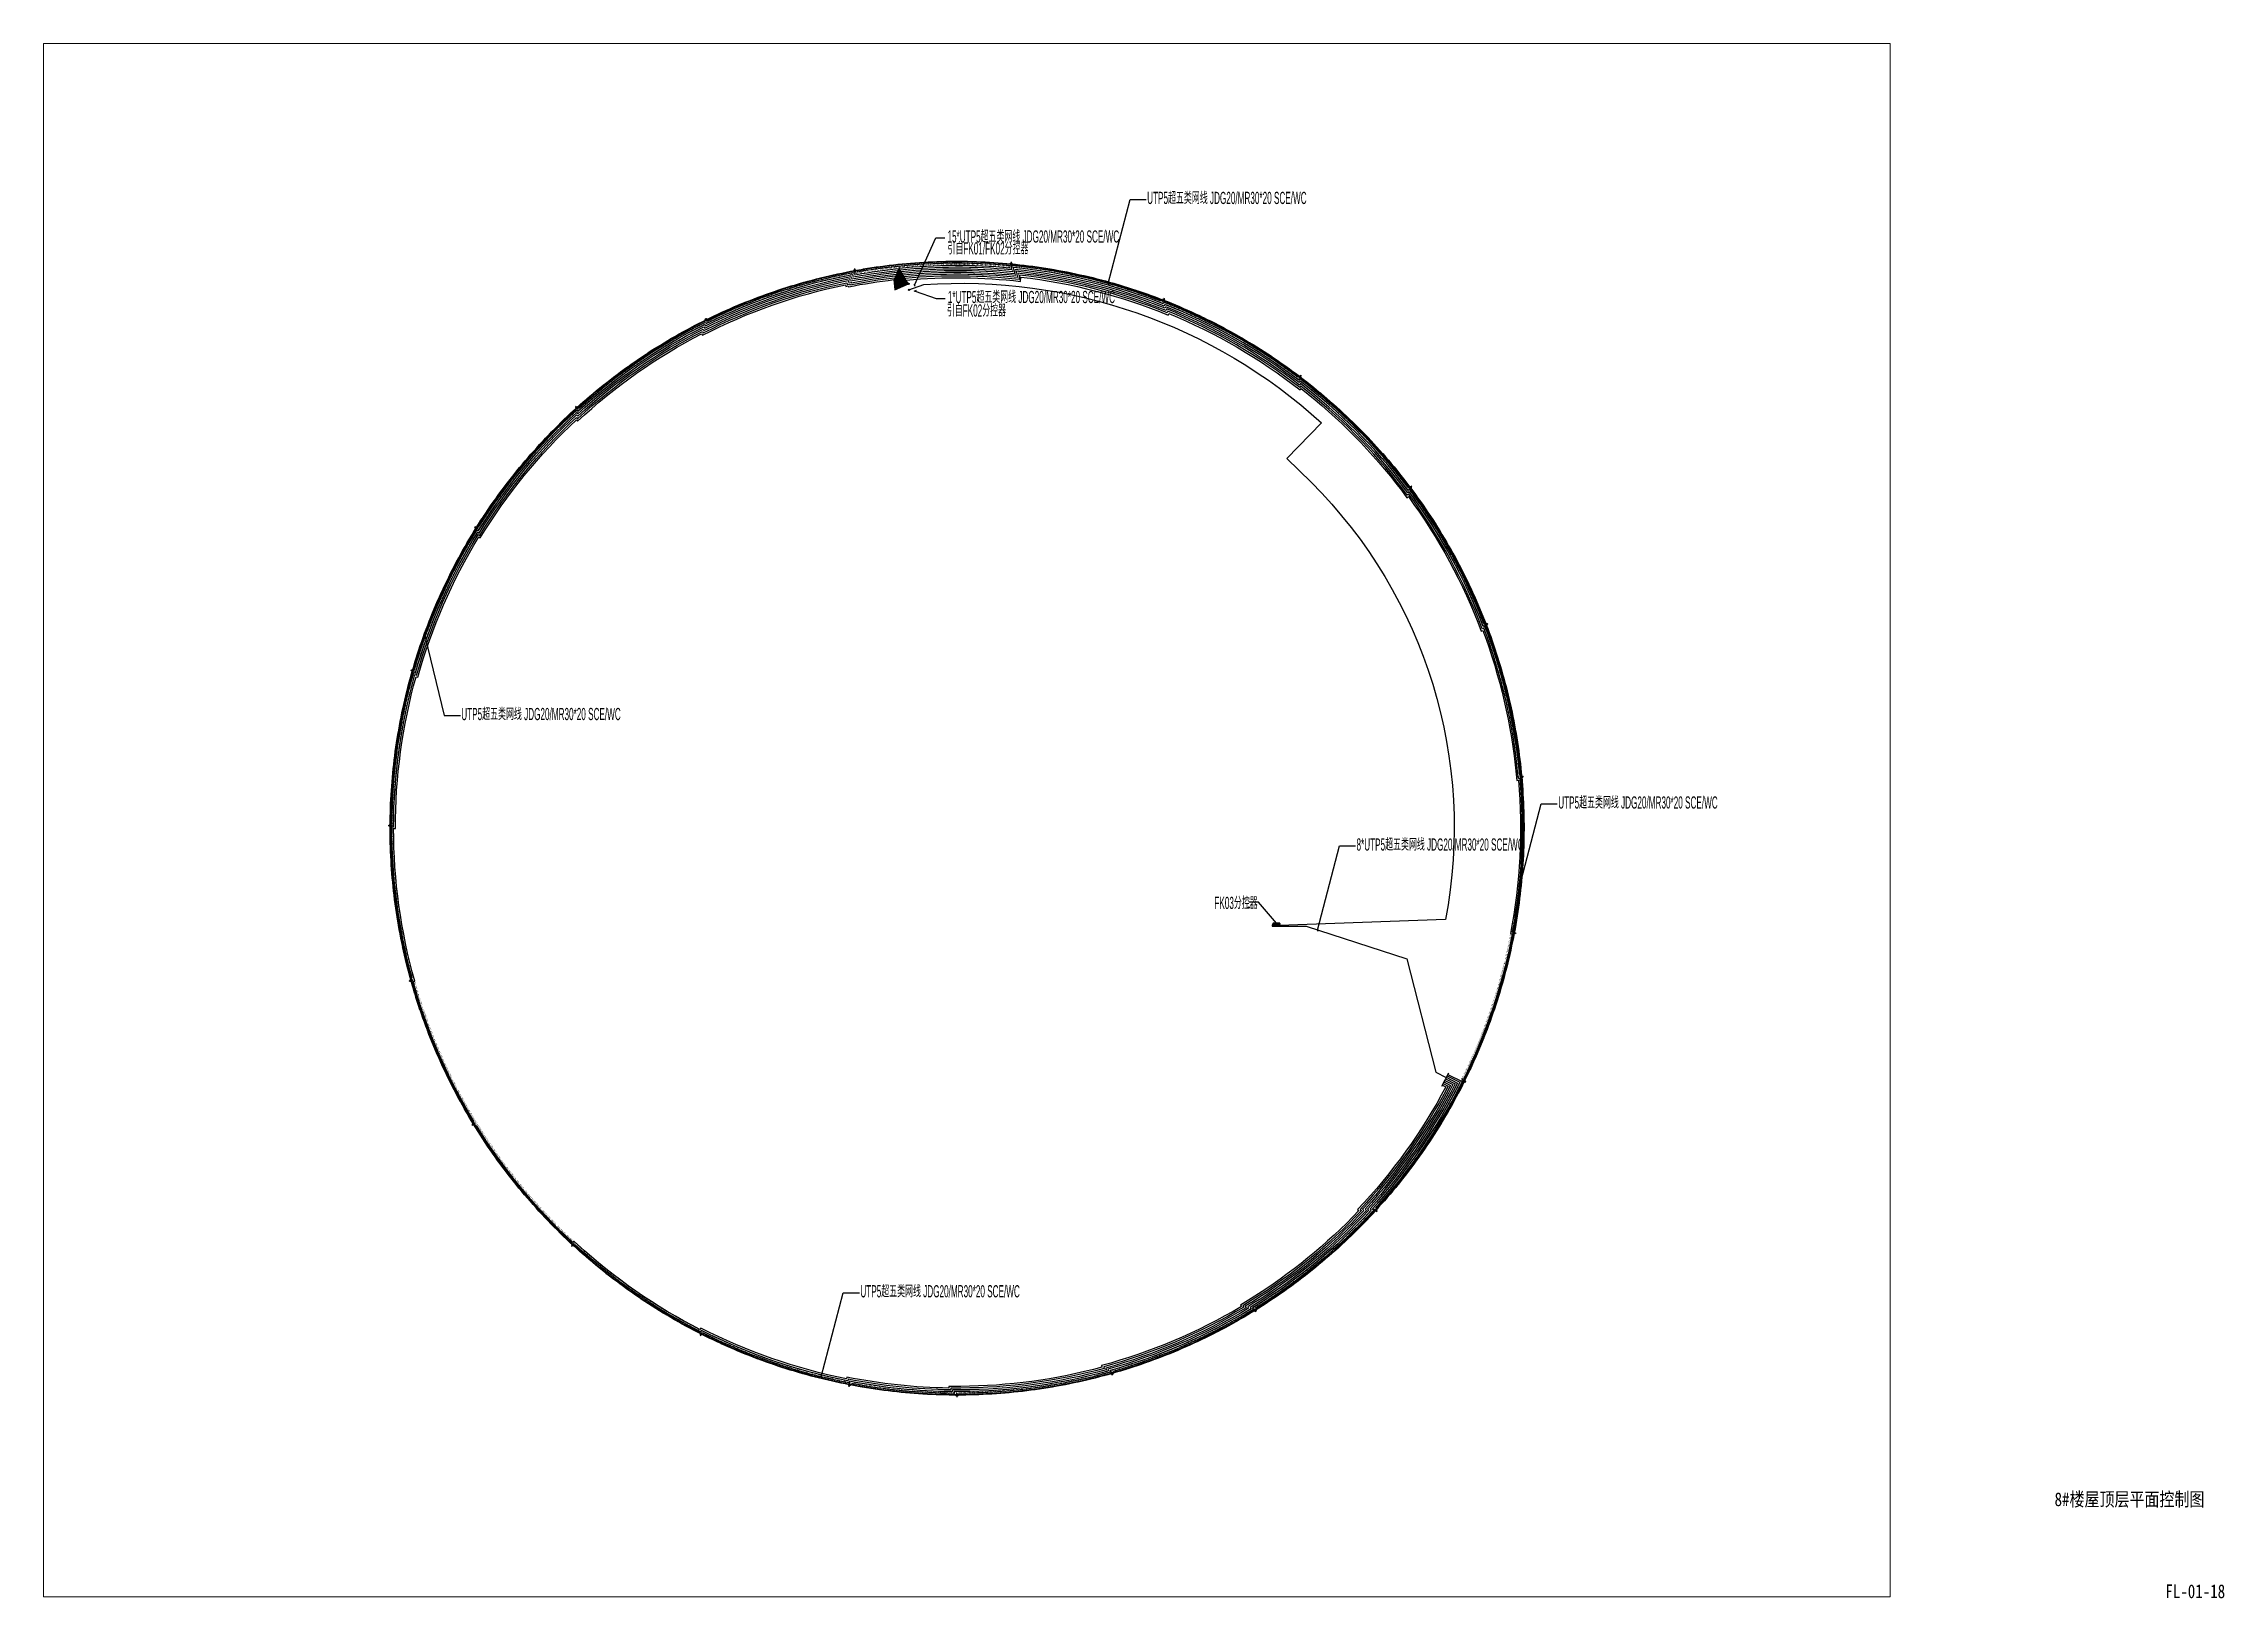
# Paper-space layout 'FL-01-18 8#楼屋顶层平面控制图' of a CAD drawing. Header units: inches. Extents: x 1367 to 1923, y -399 to -3.
# The model-space entities are those that its viewports show. They can reach past a viewport. Long polylines and large blocks are cut down to what shows.
import ezdxf
from ezdxf import colors
from ezdxf.entities.mleader import LeaderData, LeaderLine
from ezdxf.enums import TextEntityAlignment as Align
from ezdxf.math import Vec2, Vec3

# ---------------------------------------------------------------- set-up
doc = ezdxf.new("R2010")
doc.units = ezdxf.units.IN
doc.header["$MEASUREMENT"] = 0
doc.linetypes.add('ACAD_ISO02W100', pattern=[15, 12, -3])
doc.linetypes.add('DASH', pattern=[0.35, 0.25, -0.1])
doc.layers.get('0').update_dxf_attribs({"color": 253})
doc.layers.get('Defpoints').update_dxf_attribs({"color": 253})
for name, color, linetype in [('0-L-控制', 6, 'Continuous'), ('0-L-灯具', 1, 'Continuous'), ('0-L-电箱', 90, 'Continuous'), ('0-LIGHT-TXT', 90, 'Continuous'), ('0-LL02', 1, 'Continuous'), ('2017_11-sheet-L2$0$C-SHET-TTLB', 11, 'Continuous'), ('LD-标注', 7, 'Continuous'), ('LT-220V', 5, 'Continuous'), ('W-说明', 3, 'ACAD_ISO02W100'), ('图框', 24, 'Continuous')]:
    doc.layers.add(name, color=color, linetype=linetype)
doc.styles.add('GBZITI', font='gbenor.shx', dxfattribs={"height": 350, "bigfont": 'gbcbig.shx'})
doc.styles.add('SMDEI', font='smsim.shx', dxfattribs={"width": 0.75, "bigfont": 'smfs.shx'})
doc.styles.get("Standard").update_dxf_attribs({"font": 'arial.ttf'})
doc.styles.add('ZJY-宋体', font='')
doc.styles.get('ZJY-宋体').set_extended_font_data('SimSun')

# ---------------------------------------------------------------- blocks, each defined once
blk = doc.blocks.new('LL01a')
at = {"layer": '0-LL02'}
for points in [[(-250, 80), (250, 80), (250, 0), (-250, 0)], [(-240, 70), (240, 70), (240, 10), (-240, 10)]]:
    blk.add_lwpolyline(points, close=True, dxfattribs=at)
for points in [[(-225, 16), (-225, 63), (-235, 45)], [(-225, 16), (-225, 63), (-215, 45)], [(-150, 16), (-150, 63), (-160, 45)], [(-150, 16), (-150, 63), (-140, 45)], [(-75, 16), (-75, 63), (-85, 45)], [(-75, 16), (-75, 63), (-65, 45)], [(0, 16), (0, 63), (-10, 45)], [(0, 16), (0, 63), (10, 45)], [(75, 16), (75, 63), (65, 45)], [(75, 16), (75, 63), (85, 45)], [(150, 16), (150, 63), (140, 45)], [(150, 16), (150, 63), (160, 45)], [(225, 16), (225, 63), (215, 45)], [(225, 16), (225, 63), (235, 45)]]:
    blk.add_lwpolyline(points, dxfattribs=at)
at = {"layer": '0-LL02', "style": 'GBZITI', "width": 0.5}
blk.add_text('LL01a', height=350, rotation=360, dxfattribs=at).set_placement((0, 271, 0), align=Align.MIDDLE_CENTER)
blk = doc.blocks.new('分割')
at = {"layer": 'LT-220V'}
blk.add_lwpolyline([(-168, 141), (166, -144)], dxfattribs=at)
blk.add_circle((0, 0), 121, dxfattribs=at)
blk = doc.blocks.new('引入')
at = {"layer": '0-L-电箱', "lineweight": -2}
h = blk.add_hatch(color=256, dxfattribs=at)
h.dxf.hatch_style = 1
h.paths.add_polyline_path([(-75, 0, 1), (75, 0, 1)])
blk.add_lwpolyline([(709, -533, 0, 0, 0), (432, -324, 200, 0, 0), (0, 0, 0, 0, 0)], format="xyseb", dxfattribs=at)
blk.add_circle((0, 0), 75, dxfattribs=at)
blk = doc.blocks.new('_Oblique')
at = {"color": 0, "linetype": 'ByBlock', "lineweight": -2}
blk.add_line((-0.5, -0.5), (0.5, 0.5), dxfattribs=at)
blk = doc.blocks.new('引出')
at = {"layer": '0-L-电箱', "lineweight": -2}
h = blk.add_hatch(color=256, dxfattribs=at)
h.dxf.hatch_style = 1
h.paths.add_polyline_path([(75, 0, 1), (-75, 0, 1)])
blk.add_lwpolyline([(0, 0, 0, 0, 0), (-110, -329, 200, 0, 0), (-281, -841, 0, 0, 0)], format="xyseb", dxfattribs=at)
blk.add_circle((0, 0), 75, dxfattribs=at)
blk = doc.blocks.new('控制器')
at = {"color": 7}
for p, q in [((92311, 52509), (91624, 51231)), ((91624, 51231), (96073, 51231)), ((91624, 51231), (91624, 50443)), ((91624, 50443), (96073, 50443)), ((96761, 52509), (92311, 52509)), ((96073, 51231), (96761, 52509)), ((96073, 50443), (96761, 51666)), ((96073, 50443), (96073, 51231)), ((96761, 51666), (96761, 52509))]:
    blk.add_line(p, q, dxfattribs=at)
at = {"color": 7, "linetype": 'DASH', "ltscale": 5}
for p, q in [((92311, 51666), (91624, 50443)), ((92311, 51666), (92311, 52509)), ((96761, 51666), (92311, 51666)), ((96336, 52064), (96331, 52068)), ((96336, 52043), (96331, 52038)), ((96409, 52064), (96413, 52068)), ((96409, 52043), (96413, 52038)), ((96509, 52182), (96505, 52186)), ((96509, 52160), (96505, 52155)), ((96510, 51948), (96506, 51952)), ((96510, 51927), (96506, 51922)), ((96582, 52182), (96586, 52186)), ((96582, 52160), (96586, 52155)), ((96583, 51948), (96588, 51952)), ((96583, 51927), (96588, 51922))]:
    blk.add_line(p, q, dxfattribs=at)
at = {"color": 7, "linetype": 'ByBlock', "ltscale": 5}
for p, q in [((94998, 50933), (95621, 50933)), ((94998, 50649), (94998, 50933)), ((94998, 50649), (95621, 50649)), ((95621, 50649), (95621, 50933))]:
    blk.add_line(p, q, dxfattribs=at)
blk.add_lwpolyline([(91947, 51027), (92152, 51027), (92152, 50670), (91947, 50670)], close=True, dxfattribs=at)
at = {"color": 0, "linetype": 'ByBlock', "ltscale": 5}
blk.add_lwpolyline([(92481, 51050), (93415, 51050), (93415, 50632), (92481, 50632)], close=True, dxfattribs=at)
at = {"color": 7, "linetype": 'DASH', "ltscale": 5}
for points in [[(92674, 52130), (93087, 52130), (93087, 51954), (92674, 51954)], [(93087, 52130), (93499, 52130), (93499, 51954), (93087, 51954)], [(93499, 52130), (93912, 52130), (93912, 51954), (93499, 51954)], [(93912, 52130), (94325, 52130), (94325, 51954), (93912, 51954)], [(94325, 52130), (94737, 52130), (94737, 51954), (94325, 51954)], [(94737, 52130), (95150, 52130), (95150, 51954), (94737, 51954)], [(95150, 52130), (95563, 52130), (95563, 51954), (95150, 51954)], [(95563, 52130), (95976, 52130), (95976, 51954), (95563, 51954)]]:
    blk.add_lwpolyline(points, close=True, dxfattribs=at)
at = {"layer": 'W-说明', "color": 7, "linetype": 'ByBlock', "ltscale": 5}
for p, q in [((95043, 50881), (95043, 50739)), ((95272, 50881), (95043, 50881)), ((95043, 50739), (95095, 50739)), ((95095, 50739), (95095, 50712)), ((95095, 50712), (95105, 50712)), ((95105, 50712), (95105, 50698)), ((95105, 50698), (95209, 50698)), ((95209, 50698), (95209, 50712)), ((95209, 50712), (95220, 50712)), ((95220, 50739), (95272, 50739)), ((95220, 50712), (95220, 50739)), ((95272, 50739), (95272, 50881)), ((95350, 50881), (95350, 50739)), ((95578, 50881), (95350, 50881)), ((95350, 50739), (95401, 50739)), ((95401, 50739), (95401, 50712)), ((95401, 50712), (95412, 50712)), ((95412, 50712), (95412, 50698)), ((95412, 50698), (95516, 50698)), ((95516, 50698), (95516, 50712)), ((95516, 50712), (95526, 50712)), ((95526, 50712), (95526, 50739)), ((95526, 50739), (95578, 50739)), ((95578, 50739), (95578, 50881))]:
    blk.add_line(p, q, dxfattribs=at)
at = {"layer": '图框', "color": 7, "linetype": 'ByBlock', "lineweight": 30, "ltscale": 5}
blk.add_line((92049, 50977), (92049, 50911), dxfattribs=at)
at = {"layer": '图框', "color": 7, "linetype": 'DASH', "lineweight": 30, "ltscale": 5}
for p, q in [((96378, 52264), (96310, 52195)), ((96310, 51912), (96310, 52195)), ((96310, 51912), (96378, 51843)), ((96378, 52264), (96608, 52264)), ((96608, 51843), (96378, 51843)), ((96608, 52264), (96608, 51843))]:
    blk.add_line(p, q, dxfattribs=at)
at = {"layer": '图框', "color": 7, "linetype": 'ByBlock', "lineweight": 30, "ltscale": 5}
blk.add_lwpolyline([(91921, 51053), (92177, 51053), (92177, 50641), (91921, 50641)], close=True, dxfattribs=at)
at = {"layer": '图框', "color": 7, "linetype": 'DASH', "lineweight": 30, "ltscale": 5}
for points in [[(96413, 52038), (96331, 52038), (96331, 52068), (96413, 52068)], [(96409, 52043), (96336, 52043), (96336, 52064), (96409, 52064)], [(96586, 52155), (96505, 52155), (96505, 52186), (96586, 52186)], [(96588, 51922), (96505, 51922), (96505, 51952), (96588, 51952)], [(96582, 52160), (96509, 52160), (96509, 52182), (96582, 52182)], [(96583, 51927), (96510, 51927), (96510, 51948), (96583, 51948)]]:
    blk.add_lwpolyline(points, close=True, dxfattribs=at)
at = {"layer": '图框', "color": 7, "linetype": 'ByBlock', "lineweight": 30, "ltscale": 5}
for centre, radius in [((92049, 50761), 39), ((93630, 50794), 27.4), ((93630, 50672), 27.4), ((95759, 50666), 27.4)]:
    blk.add_circle(centre, radius, dxfattribs=at)
at = {"layer": 'W-说明', "color": 7, "linetype": 'ByBlock', "ltscale": 5, "char_height": 37.18, "attachment_point": 3}
for s, insert, width in [('{\\fSimSun|b0|i0|c134|p2;\\H1.771x;OFF\\H0.56465x;  }', (92118, 50620, -3928), 518.24), ('{\\fSimSun|b0|i0|c134|p2;\\H1.771x;ON\\H0.56465x;  }', (92097, 51141, -3928), 518.24), ('{\\fSimSun|b0|i0|c134|p2;\\H1.1068x;POWER \\H0.90346x; }', (93830, 50691, -3928), 518.24), ('{\\fSimSun|b0|i0|c134|p2;\\H1.107x;ACT \\H0.9035x; }', (93806, 50812, -3928), 518.24), ('{\\fSimSun|b0|i0|c134|p2;\\H1.8447x;A\\H0.59997x; \\H0.90346x; }', (95208, 50619, -3928), 237.09), ('{\\fSimSun|b0|i0|c134|p2;\\H1.8447x;B\\H0.59997x; \\H0.90346x; }', (95567, 50623, -3928), 893.53)]:
    blk.add_mtext(s, dxfattribs=dict(at, insert=insert, width=width))
at = {"layer": 'W-说明', "color": 1, "linetype": 'ByBlock', "ltscale": 0.5, "insert": (93297, 50918), "char_height": 144.03, "width": 274.09, "attachment_point": 3}
blk.add_mtext('{\\fSimSun|b0|i0|c134|p2;DMX-008}', dxfattribs=at)
at = {"layer": 'W-说明', "color": 7, "linetype": 'ByBlock', "char_height": 40.89, "width": 570.07, "attachment_point": 3}
for s, insert in [('{\\fSimSun|b0|i0|c134|p2;\\H1.771x;PORT1\\H0.56465x;  }', (93030, 52279, -4321)), ('{\\fSimSun|b0|i0|c134|p2;\\H1.771x;PORT2\\H0.56465x;  }', (93429, 52279, -4321)), ('{\\fSimSun|b0|i0|c134|p2;\\H1.771x;PORT3\\H0.56465x;  }', (93828, 52279, -4321)), ('{\\fSimSun|b0|i0|c134|p2;\\H1.771x;PORT4\\H0.56465x;  }', (94243, 52279, -4321)), ('{\\fSimSun|b0|i0|c134|p2;\\H1.771x;PORT5\\H0.56465x;  }', (94646, 52279, -4321)), ('{\\fSimSun|b0|i0|c134|p2;\\H1.771x;PORT6\\H0.56465x;  }', (95058, 52279, -4321)), ('{\\fSimSun|b0|i0|c134|p2;\\H1.771x;PORT7\\H0.56465x;  }', (95458, 52279, -4321)), ('{\\fSimSun|b0|i0|c134|p2;\\H1.771x;PORT8\\H0.56465x;  }', (95863, 52279, -4321))]:
    blk.add_mtext(s, dxfattribs=dict(at, insert=insert))
at = {"layer": 'W-说明', "color": 7, "linetype": 'ACAD_ISO02W100', "ltscale": 0.5, "insert": (96728, 52394, -3928), "char_height": 68.58, "width": 715.3, "attachment_point": 3}
blk.add_mtext('{\\fSimSun|b0|i0|c134|p2;AC 100V-240V}', dxfattribs=at)

msp = doc.modelspace()

# ---------------------------------------------------------------- linework, layer by layer
at = {"layer": '0-L-控制', "color": 6}
for points in [[(-1225716, 82033, -0.0680567), (-1208173, 82778), (-1208201, 82479, 0.0492473), (-1220876, 82416), (-1220700, 80518), (-1219780, 80663)], [(-1190799, 78680, 0.0684229), (-1207974, 82759), (-1208020, 82261, 0.0496455), (-1220758, 82227), (-1220606, 80595), (-1219780, 80663)], [(-1175149, 69956, 0.0682286), (-1190504, 78564), (-1190577, 78378, 0.0688727), (-1207793, 82540), (-1207840, 82042, 0.0500462), (-1220640, 82038), (-1220513, 80672), (-1219780, 80663)], [(-1276708, 1105, -0.0676714), (-1279020, 18412), (-1278820, 18412, -0.0685527), (-1276373, 35872), (-1276181, 35817, -0.0686064), (-1269119, 51927), (-1268949, 51822, -0.0684448), (-1257857, 65350), (-1257723, 65202, -0.0685133), (-1243419, 75211), (-1243330, 75032, -0.0686813), (-1226864, 80795), (-1226829, 80605), (-1226530, 80661), (-1226511, 80559, -0.0204529), (-1221380, 81355), (-1221260, 80058), (-1219780, 80663)], [(-1279019, 18737, -0.0680701), (-1276511, 36120), (-1276318, 36064, -0.0686088), (-1269184, 52203), (-1269014, 52098, -0.0684471), (-1257845, 65634), (-1257710, 65486, -0.0685158), (-1243330, 75482), (-1243241, 75302, -0.068683), (-1226705, 81031), (-1226669, 80838), (-1226370, 80894), (-1226352, 80794, -0.0200685), (-1221299, 81566), (-1221166, 80135), (-1219780, 80663)], [(-1269593, -15398, -0.0679116), (-1276587, 668), (-1276394, 722, -0.0686539), (-1278820, 18212), (-1278620, 18211, -0.0685503), (-1276235, 35624), (-1276043, 35569, -0.0686039), (-1269054, 51651), (-1268884, 51546, -0.0684424), (-1257869, 65066), (-1257734, 64918, -0.0685107), (-1243508, 74941), (-1243419, 74762, -0.0686795), (-1227024, 80558), (-1226989, 80372), (-1226690, 80427), (-1226671, 80324, -0.0208397), (-1221461, 81145), (-1221353, 79982), (-1219780, 80663)], [(-1276425, 36415), (-1276425, 36415, -0.0681961), (-1269249, 52479), (-1269079, 52373, -0.0684494), (-1257832, 65917), (-1257697, 65769, -0.0685184), (-1243241, 75751), (-1243152, 75572, -0.0686848), (-1226545, 81266), (-1226509, 81072), (-1226211, 81127), (-1226192, 81029, -0.0196865), (-1221218, 81776), (-1221073, 80212), (-1219780, 80663)], [(-1269077, 52753, -0.0679735), (-1257819, 66200), (-1257684, 66052, -0.0685209), (-1243151, 76020), (-1243062, 75841, -0.0686865), (-1226386, 81501), (-1226349, 81305), (-1226051, 81361), (-1226032, 81263, -0.019307), (-1221137, 81986), (-1220980, 80288), (-1219780, 80663)], [(-1257577, 66419), (-1257577, 66419, -0.0680356), (-1243061, 76288), (-1242972, 76109, -0.0686883), (-1226226, 81735), (-1226189, 81538), (-1225891, 81594), (-1225872, 81496, -0.0189297), (-1221056, 82196), (-1220886, 80365), (-1219780, 80663)], [(-1242760, 76437, -0.0681655), (-1226066, 81968), (-1226030, 81771), (-1225731, 81827), (-1225712, 81728, -0.0185548), (-1220975, 82406), (-1220793, 80442), (-1219780, 80663)], [(-1162514, 57318), (-1162514, 57318, 0.0681743), (-1174922, 69784), (-1175044, 69625, 0.0685526), (-1190391, 78304), (-1190463, 78118, 0.0688689), (-1207613, 82321), (-1207660, 81823, 0.0504495), (-1220522, 81849), (-1220420, 80748), (-1219780, 80663)], [(-1153795, 41666, 0.0684402), (-1162356, 57108), (-1162518, 56987), (-1162794, 57357, 0.0666199), (-1174885, 69504), (-1175006, 69345, 0.0685491), (-1190278, 78044), (-1190351, 77858, 0.0688651), (-1207433, 82101), (-1207479, 81603, 0.0508553), (-1220404, 81660), (-1220326, 80825), (-1219780, 80663)], [(-1149701, 24285), (-1149701, 24285, 0.0683249), (-1153712, 41450), (-1153899, 41378, 0.0685812), (-1162397, 56828), (-1162558, 56707), (-1162954, 57236, 0.0658348), (-1174848, 69223), (-1174969, 69064, 0.0685456), (-1190165, 77783), (-1190238, 77597, 0.0688612), (-1207253, 81880), (-1207299, 81382, 0.0512638), (-1220286, 81470), (-1220233, 80902), (-1219780, 80663)], [(-1150522, 6364, 0.068313), (-1149672, 23968), (-1149871, 23949), (-1149919, 24465, 0.0667705), (-1153827, 41192), (-1154014, 41120, 0.0685788), (-1162438, 56547), (-1162598, 56427), (-1163114, 57116, 0.0650448), (-1174811, 68941), (-1174932, 68782, 0.068542), (-1190053, 77522), (-1190126, 77336, 0.0688574), (-1207072, 81659), (-1207119, 81161, 0.0516749), (-1220168, 81280), (-1220140, 80978), (-1219780, 80663)], [(-1219780, 80663), (-1220046, 81055), (-1220050, 81091, -0.0520887), (-1206939, 80939), (-1206892, 81437, -0.0688534), (-1190014, 77074), (-1189941, 77260, -0.0685384), (-1174896, 68500), (-1174774, 68659, -0.0642499), (-1163273, 56995), (-1162639, 56147), (-1162479, 56267, -0.0685765), (-1154131, 40861), (-1153943, 40933, -0.0659873), (-1150118, 24446), (-1150051, 23731), (-1149854, 23750, -0.0683838), (-1150758, 6190), (-1150562, 6153, -0.0684432), (-1156194, -10583), (-1156373, -10494)], [(-1219741, 79980), (-1218013, 80582, -0.2049828), (-1172439, 64724), (-1176416, 60628), (-1173626, 57920, -0.2487655), (-1158229, 7770), (-1177265, 7116)], [(-1157954, -9963), (-1156295, -10785, -0.0682207), (-1166248, -25302)], [(-1158582, -11187), (-1158184, -11396, -0.0686009), (-1168298, -25451), (-1168151, -25586, -0.0628856), (-1180496, -35662), (-1181723, -36426), (-1181624, -36584, -0.0685205), (-1197659, -43353), (-1197605, -43545, -0.0641258), (-1213806, -45738), (-1215150, -45743), (-1215150, -45933, -0.0459776), (-1226865, -44682), (-1226904, -44878, -0.0689934), (-1243603, -39046), (-1243694, -39224, -0.0664884), (-1257747, -29474), (-1258158, -29098), (-1258292, -29244, -0.0673688), (-1269335, -15819, -0.0673688)], [(-1158489, -11010), (-1157914, -11312, -0.0685884), (-1168013, -25441), (-1167866, -25576, -0.0636883), (-1180390, -35832), (-1181448, -36490), (-1181347, -36652, -0.0685271), (-1197412, -43493), (-1197357, -43685, -0.0649189), (-1213805, -45938), (-1214950, -45942), (-1214949, -46136, -0.0459866), (-1226707, -44917), (-1226746, -45114, -0.0689958), (-1243515, -39315), (-1243606, -39494, -0.0680427), (-1258030, -29486), (-1258030, -29486)], [(-1158405, -10838), (-1157643, -11226, -0.0685856), (-1167728, -25431), (-1167581, -25566, -0.0644861), (-1180284, -36001), (-1181172, -36554), (-1181070, -36718, -0.0685337), (-1197165, -43633), (-1197110, -43825, -0.0657072), (-1213804, -46138), (-1214749, -46141), (-1214749, -46337, -0.0459955), (-1226549, -45152), (-1226587, -45349, -0.0683958), (-1243289, -39654)], [(-1158314, -10660), (-1157373, -11139, -0.0685831), (-1167444, -25420), (-1167297, -25555, -0.0652789), (-1180178, -36171), (-1180897, -36618), (-1180793, -36785, -0.0685402), (-1196918, -43772), (-1196863, -43964, -0.0664907), (-1213803, -46338), (-1214549, -46341), (-1214548, -46539, -0.0457149), (-1226318, -45400, -0.0457149)], [(-1158222, -10482), (-1157103, -11052, -0.0685807), (-1167160, -25409), (-1167013, -25544, -0.0660669), (-1180073, -36341), (-1180621, -36682), (-1180516, -36850, -0.0685466), (-1196671, -43910), (-1196616, -44103, -0.0680458), (-1214003, -46539), (-1214003, -46539)], [(-1158130, -10304), (-1156834, -10965, -0.0685782), (-1166877, -25397), (-1166730, -25532, -0.06685), (-1179967, -36511), (-1180346, -36746), (-1180240, -36916, -0.0683169), (-1196365, -44031)], [(-1158046, -10141), (-1156564, -10875, -0.0685845), (-1166594, -25385), (-1166447, -25520, -0.0684041), (-1180031, -36786), (-1180031, -36786)]]:
    msp.add_lwpolyline(points, format="xyb", dxfattribs=at)
for points in [[(-1177324, 7011), (-1174203, 7011), (-1162649, 3290), (-1159347, -9699), (-1158132, -10319)], [(-1157877, -9812), (-1158669, -11350)]]:
    msp.add_lwpolyline(points, dxfattribs=at)

# ---------------------------------------------------------------- block references
at = {"layer": '0-L-灯具'}
for name, p, rotation in [('引入', (-1219780, 80663), 25.65679204934167), ('引入', (-1219741, 79980), 25.65679204934167), ('引出', (-1180773, 9148), 139.3369454356261)]:
    msp.add_blockref(name, p, dxfattribs=dict(at, rotation=rotation))
at = {"layer": '0-LL02'}
for p, rotation in [((-1224227, 82485), 188.8557125590344), ((-1223733, 82560), 188.4149757935496), ((-1223238, 82631), 187.9742390280648), ((-1222742, 82699), 187.5335022625801), ((-1222246, 82762), 187.0927654970945), ((-1221750, 82822), 186.6520287316096), ((-1221253, 82878), 186.211291966125), ((-1220756, 82930), 185.7705552006394), ((-1220258, 82979), 185.3298184351547), ((-1219760, 83023), 184.8890816696707), ((-1219262, 83064), 184.4483449041876), ((-1218763, 83101), 184.0076081387036), ((-1218264, 83134), 183.5668713732197), ((-1217765, 83163), 183.1261346076783), ((-1217266, 83189), 182.6853978421944), ((-1216766, 83210), 182.2446610767097), ((-1216267, 83228), 181.8039243112241), ((-1215767, 83241), 181.3631875457402), ((-1215267, 83251), 180.9224507802571), ((-1214767, 83258), 180.481714014774), ((-1214267, 83260), 180.0409772492908), ((-1213767, 83258), 179.6002404838069), ((-1213267, 83253), 179.1595037183238), ((-1212767, 83244), 178.7187669528408), ((-1212267, 83231), 178.2780301873576), ((-1211767, 83214), 177.8372934218737), ((-1211268, 83193), 177.3965566563905), ((-1210769, 83168), 176.9558198909067), ((-1210269, 83140), 176.5150831254236), ((-1209770, 83107), 176.0743463599404), ((-1209272, 83071), 175.6336095944557), ((-1208773, 83031), 175.1928728289709), ((-1208275, 82987), 174.752136063487), ((-1207778, 82940), 174.311399298003), ((-1207280, 82888), 173.8706625325174), ((-1206783, 82833), 173.4299257670335), ((-1206287, 82774), 172.9891890015487), ((-1205791, 82711), 172.548452236064), ((-1205295, 82644), 172.10771547058), ((-1204800, 82574), 171.6669787050969), ((-1204306, 82499), 171.2262419396138), ((-1234426, 80039), 198.1111846341896), ((-1233950, 80193), 197.6704478687064), ((-1233473, 80343), 197.2297111032233), ((-1232995, 80489), 196.7889743377395), ((-1232516, 80632), 196.3482375722555), ((-1232036, 80771), 195.9075008067716), ((-1231554, 80906), 195.4667640412884), ((-1231072, 81037), 195.0260272758054), ((-1230589, 81165), 194.5852905103223), ((-1230104, 81289), 194.1445537448392), ((-1229619, 81410), 193.7038169793568), ((-1229133, 81526), 193.2630802138737), ((-1228646, 81639), 192.8223434483897), ((-1228158, 81748), 192.3816066829067), ((-1227669, 81853), 191.9408699174236), ((-1227179, 81955), 191.5001331519388), ((-1226689, 82053), 191.0593963864548), ((-1226198, 82147), 190.618659620971), ((-1225706, 82237), 190.177922855487), ((-1225214, 82323), 189.737186090003), ((-1224721, 82406), 189.2964493245183), ((-1203812, 82421), 170.7855051741299), ((-1203319, 82339), 170.3447684086468), ((-1202826, 82253), 169.9040316431637), ((-1202334, 82164), 169.4632948776797), ((-1201843, 82071), 169.0225581121966), ((-1201353, 81973), 168.5818213467135), ((-1200863, 81873), 168.1410845812296), ((-1200374, 81768), 167.7003478157448), ((-1199886, 81660), 167.2596110502609), ((-1199399, 81547), 166.8188742847761), ((-1198912, 81432), 166.3781375192922), ((-1198427, 81312), 165.9374007538091), ((-1197942, 81189), 165.496663988326), ((-1197459, 81061), 165.055927222842), ((-1196976, 80931), 164.6151904573581), ((-1196494, 80796), 164.1744536918159), ((-1196014, 80658), 163.7337169263319), ((-1195534, 80516), 163.2929801608488), ((-1195056, 80370), 162.8522433953657), ((-1194579, 80221), 162.4115066298818), ((-1194103, 80068), 161.9707698643978), ((-1240949, 77510), 204.2814993510187), ((-1240493, 77714), 203.8407625855347), ((-1240035, 77914), 203.4000258200516), ((-1239575, 78111), 202.9592890545096), ((-1239114, 78304), 202.5185522890264), ((-1238651, 78494), 202.0778155235433), ((-1238187, 78680), 201.6370787580594), ((-1237722, 78862), 201.1963419925763), ((-1237255, 79041), 200.7556052270922), ((-1236787, 79217), 200.3148684616068), ((-1236317, 79389), 199.874131696122), ((-1235846, 79557), 199.4333949306389), ((-1235374, 79721), 198.9926581651558), ((-1234901, 79882), 198.5519213996727), ((-1193628, 79912), 161.5300330989139), ((-1193154, 79752), 161.08929633343), ((-1192682, 79588), 160.648559567946), ((-1192211, 79420), 160.2078228024621), ((-1191741, 79249), 159.7670860369773), ((-1191273, 79074), 159.3263492714925), ((-1190806, 78896), 158.8856125060078), ((-1190340, 78714), 158.4448757405247), ((-1189875, 78529), 158.0041389750416), ((-1189413, 78340), 157.5634022095585), ((-1188951, 78147), 157.1226654440746), ((-1188491, 77951), 156.6819286785898), ((-1188033, 77751), 156.2411919131067), ((-1187576, 77548), 155.8004551476236), ((-1245861, 75039), 209.1296037713436), ((-1245424, 75281), 208.6888670058597), ((-1244984, 75519), 208.2481302403748), ((-1244543, 75754), 207.8073934748917), ((-1244100, 75985), 207.3666567094087), ((-1243655, 76213), 206.9259199439248), ((-1243208, 76438), 206.4851831784416), ((-1242760, 76659), 206.0444464129569), ((-1242310, 76877), 205.6037096474713), ((-1241858, 77092), 205.1629728819865), ((-1241404, 77302), 204.7222361165034), ((-1187121, 77341), 155.3597183821404), ((-1186667, 77131), 154.9189816166573), ((-1186215, 76917), 154.4782448511742), ((-1185765, 76700), 154.0375080856911), ((-1185316, 76480), 153.596771320208), ((-1184869, 76256), 153.1560345547233), ((-1184424, 76028), 152.7152977892393), ((-1183980, 75797), 152.2745610237562), ((-1183539, 75563), 151.8338242582723), ((-1183099, 75325), 151.3930874927892), ((-1182661, 75084), 150.9523507273061), ((-1250131, 72439), 213.5369714261804), ((-1249713, 72714), 213.0962346606974), ((-1249293, 72985), 212.6554978952126), ((-1248871, 73254), 212.2147611297286), ((-1248447, 73519), 211.774024364244), ((-1248021, 73780), 211.3332875987592), ((-1247593, 74039), 210.8925508332761), ((-1247163, 74294), 210.451814067793), ((-1246731, 74545), 210.0110773023098), ((-1246297, 74794), 209.5703405368267), ((-1182225, 74840), 150.5116139618229), ((-1181790, 74592), 150.0708771963399), ((-1181358, 74341), 149.6301404308568), ((-1180928, 74086), 149.1894036653737), ((-1180499, 73828), 148.7486668998905), ((-1180073, 73567), 148.3079301344074), ((-1179648, 73303), 147.8671933688657), ((-1179226, 73036), 147.4264566033818), ((-1178806, 72765), 146.9857198378987), ((-1178387, 72491), 146.5449830724156), ((-1253395, 70128), 217.0628655500504), ((-1252995, 70428), 216.6221287845673), ((-1252592, 70725), 216.1813920190824), ((-1252188, 71018), 215.7406552535977), ((-1251781, 71309), 215.2999184881146), ((-1251372, 71596), 214.8591817226315), ((-1250960, 71881), 214.4184449571476), ((-1250547, 72162), 213.9777081916636), ((-1177971, 72213), 146.1042463069325), ((-1177557, 71933), 145.6635095414493), ((-1177145, 71649), 145.2227727759662), ((-1176736, 71363), 144.782036010484), ((-1176329, 71073), 144.3412992450008), ((-1175923, 70780), 143.9005624795177), ((-1175521, 70484), 143.4598257140346), ((-1175120, 70184), 143.0190889485499), ((-1174722, 69882), 142.5783521830651), ((-1256511, 67621), 220.5887596739727), ((-1256130, 67945), 220.148022908432), ((-1255746, 68266), 219.7072861429489), ((-1255360, 68584), 219.2665493774659), ((-1254972, 68899), 218.8258126119819), ((-1254581, 69211), 218.3850758464988), ((-1254188, 69520), 217.9443390810156), ((-1253793, 69825), 217.5036023155325), ((-1174326, 69577), 142.137615417582), ((-1173932, 69268), 141.6968786520989), ((-1173541, 68957), 141.2561418866158), ((-1173152, 68642), 140.8154051211327), ((-1172766, 68325), 140.3746683556504), ((-1172382, 68005), 139.9339315901681), ((-1172001, 67681), 139.4931948246833), ((-1171622, 67355), 139.0524580591986), ((-1259466, 64927), 224.11465379784), ((-1259106, 65273), 223.6739170323569), ((-1258743, 65617), 223.2331802668738), ((-1258377, 65958), 222.7924435013907), ((-1258009, 66297), 222.3517067359067), ((-1257638, 66632), 221.910969970422), ((-1257265, 66964), 221.4702332049388), ((-1256889, 67294), 221.0294964394558), ((-1171245, 67026), 138.6117212937155), ((-1170872, 66694), 138.1709845282315), ((-1170500, 66359), 137.7302477627484), ((-1170132, 66021), 137.2895109972637), ((-1169766, 65681), 136.8487742317797), ((-1169402, 65337), 136.4080374662958), ((-1169041, 64991), 135.967300700811), ((-1261912, 62424), 227.1998111562267), ((-1261571, 62789), 226.7590743907428), ((-1261227, 63152), 226.318337625258), ((-1260881, 63513), 225.877600859774), ((-1260531, 63870), 225.436864094291), ((-1260179, 64225), 224.9961273288078), ((-1259824, 64577), 224.5553905633239), ((-1168683, 64642), 135.5265639353263), ((-1168328, 64291), 135.0858271698415), ((-1167975, 63936), 134.6450904043567), ((-1167625, 63579), 134.2043536388712), ((-1167278, 63220), 133.7636168733864), ((-1166933, 62857), 133.3228801079033), ((-1166592, 62492), 132.8821433424185), ((-1263899, 60176), 229.8442317491312), ((-1263575, 60557), 229.4034949836465), ((-1263248, 60936), 228.9627582181624), ((-1262919, 61312), 228.5220214526793), ((-1262586, 61685), 228.0812846871946), ((-1262251, 62056), 227.6405479217098), ((-1166253, 62124), 132.4414065769338), ((-1165917, 61754), 132.000669811449), ((-1165584, 61381), 131.5599330459659), ((-1165253, 61006), 131.1191962804828), ((-1164926, 60628), 130.6784595149988), ((-1164602, 60247), 130.2377227495141), ((-1164280, 59865), 129.796985984031), ((-1266083, 57442), 232.9293891075088), ((-1265780, 57840), 232.4886523420257), ((-1265474, 58235), 232.0479155765442), ((-1265165, 58628), 231.607178811062), ((-1264853, 59019), 231.1664420455789), ((-1264538, 59407), 230.7257052800958), ((-1264220, 59793), 230.2849685146135), ((-1163962, 59479), 129.3562492184911), ((-1163646, 59091), 128.915512453008), ((-1163333, 58701), 128.474775687524), ((-1163024, 58308), 128.0340389220401), ((-1162717, 57913), 127.593302156557), ((-1162414, 57516), 127.1525653910739), ((-1267836, 55007), 235.5738097004658), ((-1267551, 55419), 235.1330729349827), ((-1267264, 55828), 234.6923361694412), ((-1266973, 56235), 234.2515994039581), ((-1266680, 56640), 233.810862638475), ((-1266383, 57042), 233.3701258729919), ((-1162113, 57116), 126.7118286255899), ((-1161816, 56714), 126.2710918601052), ((-1161522, 56310), 125.8303550946221), ((-1161231, 55904), 125.389618329139), ((-1160943, 55495), 124.9488815636542), ((-1160658, 55084), 124.5081447981694), ((-1269474, 52495), 238.2182302933686), ((-1269209, 52919), 237.7774935278838), ((-1268941, 53341), 237.3367567624007), ((-1268669, 53761), 236.8960199969168), ((-1268395, 54178), 236.455283231432), ((-1268117, 54594), 236.014546465949), ((-1160376, 54671), 124.0674080326847), ((-1160098, 54256), 123.6266712671999), ((-1159822, 53838), 123.1859345017168), ((-1159550, 53419), 122.7451977362337), ((-1159281, 52997), 122.3044609707506), ((-1159016, 52574), 121.8637242052675), ((-1270995, 49909), 240.8626508862689), ((-1270749, 50345), 240.4219141207849), ((-1270501, 50779), 239.9811773553018), ((-1270249, 51211), 239.5404405898187), ((-1269994, 51641), 239.0997038243348), ((-1269736, 52069), 238.6589670588517), ((-1158754, 52148), 121.4229874397844), ((-1158495, 51720), 120.9822506743005), ((-1158239, 51291), 120.5415139088174), ((-1157986, 50859), 120.1007771433343), ((-1157737, 50426), 119.6600403778511), ((-1157492, 49990), 119.219303612368), ((-1272170, 47702), 243.066334713687), ((-1271941, 48147), 242.6255979482021), ((-1271710, 48590), 242.1848611827182), ((-1271475, 49032), 241.7441244172351), ((-1271236, 49471), 241.303387651752), ((-1157249, 49553), 118.7785668468849), ((-1157010, 49114), 118.3378300814018), ((-1156775, 48673), 117.8970933159187), ((-1156542, 48230), 117.4563565504356), ((-1156313, 47785), 117.0156197849525), ((-1156088, 47339), 116.5748830194694), ((-1273466, 44997), 245.7107553065856), ((-1273259, 45452), 245.2700185411016), ((-1273048, 45906), 244.8292817756185), ((-1272833, 46357), 244.3885450101354), ((-1272616, 46807), 243.9478082446532), ((-1272394, 47256), 243.5070714791701), ((-1155866, 46891), 116.1341462539863), ((-1155648, 46441), 115.6934094885032), ((-1155433, 45990), 115.2526727230209), ((-1155221, 45537), 114.8119359574791), ((-1155013, 45082), 114.3711991919959), ((-1274450, 42700), 247.9144391340019), ((-1274261, 43162), 247.4737023685171), ((-1274067, 43623), 247.0329656030332), ((-1273870, 44083), 246.592228837551), ((-1273670, 44541), 246.1514920720687), ((-1154808, 44626), 113.9304624265128), ((-1154607, 44168), 113.4897256610297), ((-1154410, 43709), 113.0489888955466), ((-1154216, 43248), 112.6082521300627), ((-1154025, 42786), 112.1675153645779), ((-1153838, 42322), 111.726778599094), ((-1275514, 39895), 250.5588597269631), ((-1275346, 40366), 250.1181229614216), ((-1275174, 40835), 249.6773861959385), ((-1274998, 41303), 249.2366494304555), ((-1274819, 41770), 248.7959126649706), ((-1274637, 42236), 248.3551758994867), ((-1153655, 41857), 111.2860418336109), ((-1153475, 41390), 110.8453050681278), ((-1153299, 40922), 110.4045683026447), ((-1153127, 40453), 109.9638315371616), ((-1152958, 39982), 109.5230947716768), ((-1276300, 37522), 252.7625435543861), ((-1276150, 37999), 252.3218067889022), ((-1275997, 38475), 251.8810700234165), ((-1275839, 38949), 251.440333257931), ((-1275678, 39423), 250.9995964924471), ((-1152793, 39510), 109.0823580061937), ((-1152631, 39037), 108.6416212407106), ((-1152473, 38563), 108.2008844752266), ((-1152319, 38087), 107.7601477097427), ((-1152168, 37611), 107.3194109442596), ((-1276995, 35120), 254.9662273818074), ((-1276864, 35603), 254.5254906163226), ((-1276728, 36084), 254.0847538508379), ((-1276589, 36565), 253.644017085354), ((-1276447, 37044), 253.20328031987), ((-1152021, 37133), 106.8786741787765), ((-1151878, 36654), 106.4379374132942), ((-1151738, 36174), 105.9972006478103), ((-1151602, 35692), 105.5564638823255), ((-1151470, 35210), 105.1157271168416), ((-1277597, 32694), 257.1699112092271), ((-1277484, 33181), 256.729174443744), ((-1277368, 33667), 256.28843767826), ((-1277247, 34153), 255.8477009127753), ((-1277123, 34637), 255.4069641472905), ((-1151341, 34727), 104.6749903513568), ((-1151216, 34243), 104.2342535858729), ((-1151095, 33758), 103.7935168203889), ((-1150978, 33272), 103.352780054905), ((-1150864, 32785), 102.9120432894219), ((-1150755, 32297), 102.4713065239388), ((-1278105, 30247), 259.3735950366418), ((-1278011, 30738), 258.9328582711587), ((-1277913, 31228), 258.4921215056764), ((-1277812, 31717), 258.0513847401933), ((-1277706, 32206), 257.6106479747102), ((-1150648, 31808), 102.0305697584557), ((-1150546, 31319), 101.5898329929709), ((-1150448, 30829), 101.149096227487), ((-1150353, 30338), 100.7083594620031), ((-1150262, 29846), 100.2676226965183), ((-1278590, 27286), 262.0180156295454), ((-1278519, 27781), 261.5772788640606), ((-1278444, 28276), 261.1365420985767), ((-1278365, 28769), 260.6958053330936), ((-1278282, 29262), 260.2550685676105), ((-1278196, 29755), 259.8143318021266), ((-1150175, 29354), 99.82688593103435), ((-1150091, 28861), 99.38614916555125), ((-1150011, 28367), 98.94541240006815), ((-1149936, 27873), 98.50467563458503), ((-1149864, 27378), 98.06393886904286), ((-1278890, 24804), 264.2216994569617), ((-1278837, 25302), 263.7809626914786), ((-1278781, 25799), 263.3402259259947), ((-1278721, 26295), 262.8994891605116), ((-1278658, 26791), 262.4587523950285), ((-1149795, 26883), 97.62320210355809), ((-1149731, 26387), 97.18246533807331), ((-1149670, 25891), 96.74172857258938), ((-1149614, 25394), 96.30099180710627), ((-1149561, 24897), 95.86025504162318), ((-1279093, 22313), 266.4253832843814), ((-1279060, 22812), 265.9846465188975), ((-1279023, 23311), 265.5439097534136), ((-1278983, 23809), 265.1031729879296), ((-1278938, 24307), 264.6624362224457), ((-1149511, 24399), 95.41951827613924), ((-1149466, 23901), 94.97878151065612), ((-1149425, 23403), 94.53804474517301), ((-1149387, 22905), 94.09730797968909), ((-1149353, 22406), 93.6565712142068), ((-1279201, 19815), 268.6290671118028), ((-1279187, 20315), 268.1883303463189), ((-1279170, 20815), 267.7475935808341), ((-1279148, 21314), 267.3068568153509), ((-1279123, 21814), 266.8661200498662), ((-1149323, 21907), 93.2158344487237), ((-1149297, 21407), 92.77509768324059), ((-1149275, 20908), 92.33436091775667), ((-1149256, 20408), 91.89362415227188), ((-1149242, 19908), 91.45288738678714), ((-1279218, 18816), 269.5105406427681), ((-1279220, 18316), 269.9512774083099), ((-1279218, 17816), 270.3920141737946), ((-1279213, 17316), 270.8327509392777), ((-1279211, 19316), 269.069803877285), ((-1149231, 19409), 91.01215062130402), ((-1149226, 17409), 89.24920355937076), ((-1149224, 18909), 90.57141385582175), ((-1149222, 17909), 89.68994032485551), ((-1149221, 18409), 90.13067709033945), ((-1279204, 16816), 271.2734877047608), ((-1279191, 16316), 271.7142244702447), ((-1279174, 15816), 272.1549612357279), ((-1279153, 15317), 272.595698001211), ((-1279129, 14817), 273.036434766695), ((-1149307, 14910), 87.0455197319519), ((-1149283, 15410), 87.48625649743502), ((-1149263, 15909), 87.92699326291978), ((-1149247, 16409), 88.36773002840455), ((-1149235, 16909), 88.80846679388763), ((-1279100, 14318), 273.4771715321797), ((-1279068, 13819), 273.9179082976636), ((-1279032, 13320), 274.3586450631467), ((-1278992, 12822), 274.7993818286299), ((-1278948, 12324), 275.2401185941138), ((-1149484, 12417), 84.8418359045339), ((-1149441, 12915), 85.28257267001781), ((-1149402, 13413), 85.72330943550092), ((-1149366, 13912), 86.16404620098403), ((-1149335, 14411), 86.60478296646797), ((-1278901, 11826), 275.6808553595977), ((-1278849, 11329), 276.1215921250817), ((-1278794, 10832), 276.5623288905655), ((-1278735, 10335), 277.0030656560504), ((-1278672, 9839), 277.4438024215351), ((-1149757, 9932), 82.63815207711752), ((-1149695, 10428), 83.07888884260063), ((-1149636, 10924), 83.51962560808373), ((-1149582, 11421), 83.96036237356768), ((-1149531, 11919), 84.40109913905077), ((-1278605, 9344), 277.884539187019), ((-1278535, 8849), 278.3252759525029), ((-1278461, 8354), 278.7660127179861), ((-1278383, 7861), 279.2067494834683), ((-1278301, 7367), 279.6474862489507), ((-1150125, 7459), 80.43446824963783), ((-1150043, 7952), 80.87520501512176), ((-1149966, 8446), 81.31594178066406), ((-1149892, 8941), 81.75667854614883), ((-1149823, 9436), 82.19741531163359), ((-1278215, 6875), 280.0882230144338), ((-1278125, 6383), 280.5289597799169), ((-1278032, 5892), 280.9696965454008), ((-1277935, 5401), 281.4104333108847), ((-1277834, 4911), 281.8511700763694), ((-1150587, 5002), 78.23078442222062), ((-1150487, 5492), 78.67152118770373), ((-1150391, 5983), 79.11225795318767), ((-1150298, 6474), 79.55299471867161), ((-1150210, 6966), 79.99373148415471), ((-1277730, 4422), 282.2919068418543), ((-1277622, 3934), 282.7326436073374), ((-1277509, 3447), 283.1733803728197), ((-1277394, 2961), 283.6141171383028), ((-1277274, 2475), 284.0548539037859), ((-1151144, 2565), 76.02710059480343), ((-1151025, 3051), 76.46783736028571), ((-1150910, 3538), 76.90857412576882), ((-1150799, 4025), 77.34931089125276), ((-1150691, 4513), 77.79004765673751), ((-1277151, 1991), 284.4955906692698), ((-1277024, 1507), 284.9363274347529), ((-1276893, 1024), 285.377064200236), ((-1276759, 543), 285.8178009657208), ((-1276620, 62), 286.2585377312047), ((-1151936, -328), 73.38268000190479), ((-1151794, 152), 73.82341676738872), ((-1151657, 632), 74.26415353287182), ((-1151523, 1114), 74.70489029835493), ((-1151393, 1597), 75.14562706383721), ((-1151267, 2081), 75.58636382932032), ((-1276479, -417), 286.6992744967457), ((-1276333, -895), 287.1400112622305), ((-1276184, -1373), 287.5807480277144), ((-1276031, -1849), 288.0214847931975), ((-1275875, -2324), 288.4622215586806), ((-1275714, -2797), 288.9029583241629), ((-1152696, -2709), 71.17899617448676), ((-1152537, -2235), 71.61973293997069), ((-1152381, -1760), 72.06046970545464), ((-1152229, -1284), 72.50120647093773), ((-1152080, -807), 72.94194323642085), ((-1275551, -3270), 289.343695089646), ((-1275383, -3741), 289.78443185513), ((-1275212, -4211), 290.2251686206131), ((-1275037, -4679), 290.6659053860962), ((-1274859, -5146), 291.1066421515793), ((-1153548, -5060), 68.97531234706872), ((-1153371, -4592), 69.4160491125535), ((-1153197, -4123), 69.85678587803743), ((-1153026, -3653), 70.29752264352054), ((-1152859, -3182), 70.73825940900365), ((-1274677, -5612), 291.5473789170624), ((-1274492, -6076), 291.9881156825455), ((-1274303, -6539), 292.4288524480286), ((-1274110, -7001), 292.8695892135117), ((-1273914, -7461), 293.3103259789949), ((-1154689, -7834), 66.33089175416679), ((-1154490, -7375), 66.77162851964988), ((-1154294, -6915), 67.21236528513383), ((-1154102, -6453), 67.65310205061692), ((-1153914, -5990), 68.0938388161017), ((-1153729, -5526), 68.53457558158563), ((-1273715, -7919), 293.7510627444771), ((-1273512, -8376), 294.1917995099586), ((-1273305, -8831), 294.6325362754425), ((-1273095, -9285), 295.0732730409273), ((-1272881, -9737), 295.514009806412), ((-1272664, -10187), 295.954746571896), ((-1155736, -10104), 64.12720792669005), ((-1155520, -9653), 64.567944692174), ((-1155307, -9201), 65.00868145765793), ((-1155097, -8747), 65.44941822314186), ((-1154891, -8291), 65.89015498868368), ((-1272444, -10636), 296.3954833373808), ((-1272220, -11083), 296.8362201028655), ((-1271992, -11528), 297.2769568683503), ((-1271761, -11972), 297.7176936338342), ((-1271527, -12414), 298.1584303993173), ((-1271289, -12854), 298.5991671647996), ((-1157107, -12772), 61.4827873337881), ((-1156870, -12332), 61.9235240992712), ((-1156636, -11890), 62.36426086475432), ((-1156406, -11446), 62.80499763023907), ((-1156179, -11000), 63.24573439572302), ((-1155956, -10553), 63.68647116120612), ((-1271048, -13292), 299.0399039302827), ((-1270804, -13728), 299.480640695765), ((-1270556, -14162), 299.9213774612497), ((-1270305, -14595), 300.3621142267336), ((-1270051, -15025), 300.8028509922167), ((-1158600, -15374), 58.83836674088781), ((-1158343, -14945), 59.27910350637091), ((-1158089, -14514), 59.71984027185403), ((-1157838, -14082), 60.16057703733796), ((-1157591, -13647), 60.60131380282106), ((-1157347, -13210), 61.04205056830416), ((-1269793, -15453), 301.2435877576999), ((-1269532, -15880), 301.684324523241), ((-1269268, -16304), 302.1250612887241), ((-1269000, -16727), 302.5657980542072), ((-1268730, -17147), 303.0065348196895), ((-1268456, -17565), 303.4472715851726), ((-1160211, -17904), 56.19394614798421), ((-1159934, -17488), 56.63468291346896), ((-1159661, -17069), 57.0754196789529), ((-1159391, -16648), 57.51615644443766), ((-1159124, -16226), 57.9568932099216), ((-1158860, -15801), 58.39762997540471), ((-1268178, -17982), 303.8880083506549), ((-1267898, -18395), 304.328745116138), ((-1267614, -18807), 304.7694818816211), ((-1267328, -19217), 305.210218647105), ((-1267038, -19624), 305.6509554125882), ((-1266745, -20030), 306.0916921780712), ((-1266449, -20432), 306.5324289435544), ((-1161937, -20358), 53.54952555507647), ((-1161641, -19954), 53.99026232056123), ((-1161349, -19549), 54.43099908604598), ((-1161059, -19141), 54.87173585152991), ((-1160773, -18731), 55.31247261701303), ((-1160490, -18319), 55.75320938249778), ((-1266150, -20833), 306.9731657090375), ((-1265847, -21231), 307.4139024745205), ((-1265542, -21627), 307.8546392400037), ((-1265234, -22021), 308.295376005486), ((-1264922, -22412), 308.7361127709682), ((-1264608, -22801), 309.1768495364513), ((-1163774, -22729), 50.90510496217781), ((-1163460, -22340), 51.34584172766092), ((-1163149, -21948), 51.78657849314403), ((-1162842, -21554), 52.22731525862712), ((-1162537, -21157), 52.66805202411025), ((-1162235, -20759), 53.10878878959335), ((-1264291, -23187), 309.6175863019345), ((-1263970, -23571), 310.0583230674176), ((-1263647, -23953), 310.4990598329007), ((-1263321, -24332), 310.9397965983838), ((-1262992, -24708), 311.3805333638678), ((-1262660, -25082), 311.8212701293525), ((-1262325, -25453), 312.2620068948356), ((-1166053, -25384), 47.81994760373575), ((-1165719, -25013), 48.26068436927749), ((-1165388, -24638), 48.70142113476144), ((-1165059, -24261), 49.14215790024538), ((-1164733, -23882), 49.58289466573012), ((-1164411, -23500), 50.02363143121406), ((-1164091, -23116), 50.46436819669636), ((-1261987, -25822), 312.7027436603204), ((-1261647, -26188), 313.1434804258051), ((-1261304, -26552), 313.5842171912899), ((-1260957, -26912), 314.0249539567746), ((-1260609, -27271), 314.4656907222594), ((-1260257, -27626), 314.9064274877434), ((-1259903, -27979), 315.3471642532281), ((-1168472, -27913), 44.7347902453482), ((-1168118, -27560), 45.17552701083296), ((-1167767, -27204), 45.61626377631772), ((-1167419, -26846), 46.05700054180166), ((-1167073, -26484), 46.49773730728559), ((-1166730, -26120), 46.93847407276869), ((-1166390, -25754), 47.37921083825181), ((-1259546, -28329), 315.7879010187129), ((-1259186, -28676), 316.2286377841976), ((-1258824, -29021), 316.6693745496824), ((-1258459, -29362), 317.1101113151664), ((-1258091, -29701), 317.5508480806495), ((-1257721, -30037), 317.9915848461917), ((-1257348, -30370), 318.4323216116764), ((-1171023, -30309), 41.64963288696148), ((-1170651, -29975), 42.09036965244459), ((-1170281, -29638), 42.5311064179277), ((-1169914, -29299), 42.9718431834108), ((-1169550, -28957), 43.41257994889556), ((-1169188, -28612), 43.85331671438033), ((-1168829, -28264), 44.29405347986343), ((-1256972, -30701), 318.8730583771612), ((-1256595, -31028), 319.3137951426443), ((-1256214, -31353), 319.7545319081274), ((-1255831, -31674), 320.1952686736105), ((-1255446, -31993), 320.6360054390953), ((-1255058, -32308), 321.0767422045793), ((-1254668, -32621), 321.5174789700632), ((-1254275, -32931), 321.9582157355463), ((-1174092, -32873), 38.12373876309), ((-1173700, -32563), 38.56447552857311), ((-1173310, -32250), 39.00521229405787), ((-1172923, -31934), 39.44594905954263), ((-1172538, -31615), 39.88668582502658), ((-1172156, -31293), 40.32742259050968), ((-1171776, -30968), 40.76815935599279), ((-1171398, -30640), 41.20889612147673), ((-1253880, -33237), 322.3989525010302), ((-1253483, -33541), 322.8396892665133), ((-1253084, -33841), 323.2804260319965), ((-1252682, -34139), 323.7211627974796), ((-1252277, -34433), 324.1618995629635), ((-1251871, -34724), 324.6026363284482), ((-1251462, -35012), 325.043373093933), ((-1251051, -35297), 325.4841098594169), ((-1177313, -35244), 34.59784463922266), ((-1176902, -34959), 35.03858140470575), ((-1176494, -34670), 35.47931817019052), ((-1176088, -34379), 35.92005493567528), ((-1175684, -34084), 36.3607917011584), ((-1175283, -33786), 36.80152846664069), ((-1174884, -33485), 37.24226523212297), ((-1174487, -33181), 37.68300199760606), ((-1250638, -35579), 325.9248466249016), ((-1250223, -35858), 326.3655833903848), ((-1249806, -36133), 326.8063201558679), ((-1249386, -36405), 327.247056921351), ((-1248965, -36674), 327.6877936868341), ((-1248541, -36939), 328.1285304523172), ((-1248116, -37202), 328.5692672178003), ((-1247688, -37461), 329.0100039832834), ((-1247258, -37717), 329.4507407487674), ((-1246827, -37969), 329.8914775142505), ((-1181534, -37923), 30.19047698433068), ((-1181102, -37669), 30.63121374987136), ((-1180673, -37413), 31.07195051535611), ((-1180246, -37153), 31.51268728084089), ((-1179821, -36890), 31.953424046324), ((-1179398, -36624), 32.3941608118071), ((-1178976, -36355), 32.83489757729021), ((-1178557, -36082), 33.27563434277332), ((-1178140, -35806), 33.71637110825643), ((-1177726, -35527), 34.15710787373954), ((-1246393, -38218), 330.3322142797336), ((-1245958, -38464), 330.7729510452175), ((-1245521, -38707), 331.2136878107015), ((-1245081, -38946), 331.6544245761854), ((-1244640, -39181), 332.0951613416702), ((-1244198, -39414), 332.5358981071549), ((-1243753, -39643), 332.9766348726388), ((-1243307, -39868), 333.4173716381219), ((-1242859, -40090), 333.8581084036051), ((-1242409, -40309), 334.298845169089), ((-1186399, -40484), 25.34237256401483), ((-1185948, -40268), 25.78310932949794), ((-1185498, -40049), 26.22384609498105), ((-1185051, -39826), 26.66458286046416), ((-1184605, -39600), 27.10531962594726), ((-1184161, -39371), 27.54605639143038), ((-1183718, -39138), 27.98679315691431), ((-1183278, -38902), 28.42752992239742), ((-1182839, -38662), 28.86826668788053), ((-1182402, -38419), 29.30900345336364), ((-1181967, -38172), 29.74974021884674), ((-1241958, -40524), 334.7395819345721), ((-1241505, -40735), 335.1803187000561), ((-1241050, -40944), 335.6210554655978), ((-1240594, -41148), 336.0617922310809), ((-1240136, -41349), 336.502528996564), ((-1239677, -41547), 336.9432657620463), ((-1239216, -41741), 337.3840025275286), ((-1238754, -41931), 337.8247392930109), ((-1238290, -42118), 338.265476058494), ((-1237825, -42302), 338.7062128239779), ((-1237358, -42481), 339.1469495894618), ((-1236891, -42658), 339.5876863549449), ((-1236421, -42830), 340.028423120428), ((-1235951, -42999), 340.469159885912), ((-1192403, -42968), 19.61279461273112), ((-1191932, -42798), 20.05353137821506), ((-1191463, -42625), 20.49426814369899), ((-1190996, -42448), 20.93500490918293), ((-1190529, -42268), 21.37574167466687), ((-1190064, -42084), 21.81647844014997), ((-1189601, -41896), 22.25721520563308), ((-1189139, -41705), 22.69795197111619), ((-1188678, -41510), 23.1386887365993), ((-1188219, -41312), 23.5794255020824), ((-1187762, -41110), 24.02016226756551), ((-1187306, -40905), 24.46089903304862), ((-1186852, -40696), 24.90163579853172), ((-1235479, -43165), 340.909896651396), ((-1235006, -43326), 341.3506334168807), ((-1234531, -43484), 341.7913701823646), ((-1234056, -43639), 342.2321069478477), ((-1233579, -43789), 342.6728437133308), ((-1233101, -43937), 343.1135804788148), ((-1232622, -44080), 343.5543172442995), ((-1232142, -44220), 343.9950540097843), ((-1231661, -44356), 344.4357907752674), ((-1231179, -44488), 344.8765275407505), ((-1230696, -44617), 345.3172643062336), ((-1230211, -44741), 345.7580010717167), ((-1229726, -44863), 346.1987378372006), ((-1229240, -44980), 346.6394746026854), ((-1228753, -45094), 347.0802113681693), ((-1228266, -45204), 347.5209481336532), ((-1227777, -45310), 347.9616848991372), ((-1227288, -45412), 348.4024216646212), ((-1201062, -45393), 11.67953283396648), ((-1200573, -45290), 12.12026959945042), ((-1200084, -45183), 12.56100636493353), ((-1199597, -45073), 13.00174313041747), ((-1199110, -44958), 13.44247989590057), ((-1198624, -44840), 13.88321666138451), ((-1198139, -44718), 14.32395342686844), ((-1197655, -44593), 14.76469019235321), ((-1197172, -44464), 15.20542695783797), ((-1196690, -44331), 15.64616372332024), ((-1196209, -44194), 16.08690048886128), ((-1195729, -44054), 16.52763725434522), ((-1195251, -43909), 16.96837401982833), ((-1194773, -43762), 17.40911078531309), ((-1194297, -43610), 17.84984755079785), ((-1193821, -43455), 18.29058431628097), ((-1193347, -43296), 18.73132108176408), ((-1192874, -43134), 19.17205784724635), ((-1226798, -45511), 348.8431584301043), ((-1226307, -45606), 349.2838951955882), ((-1225815, -45697), 349.7246319610713), ((-1225323, -45784), 350.1653687265544), ((-1224830, -45867), 350.6061054920383), ((-1224336, -45947), 351.0468422575223), ((-1223842, -46023), 351.4875790230633), ((-1223347, -46095), 351.9283157885473), ((-1222852, -46164), 352.3690525540312), ((-1222356, -46228), 352.8097893195143), ((-1221860, -46289), 353.2505260849982), ((-1221363, -46346), 353.691262850483), ((-1220866, -46399), 354.1319996159661), ((-1220368, -46448), 354.57273638145), ((-1219870, -46493), 355.013473146934), ((-1219372, -46535), 355.4542099124171), ((-1218873, -46572), 355.894946677901), ((-1218375, -46606), 356.3356834433858), ((-1217875, -46636), 356.7764202088689), ((-1217376, -46663), 357.217156974352), ((-1216877, -46685), 357.657893739836), ((-1216377, -46703), 358.0986305053215), ((-1215877, -46718), 358.5393672708063), ((-1215377, -46729), 358.980104036291), ((-1214877, -46736), 359.4208408017741), ((-1214377, -46739), 359.8615775672573), ((-1213971, -46739), 0.220376931395751), ((-1213470, -46735), 0.6611136968796862), ((-1212970, -46727), 1.101850462363621), ((-1212471, -46716), 1.542587227847557), ((-1211971, -46700), 1.983323993331493), ((-1211471, -46681), 2.424060758814599), ((-1210972, -46658), 2.864797524298536), ((-1210472, -46631), 3.305534289780816), ((-1209973, -46600), 3.746271055263924), ((-1209475, -46566), 4.187007820747033), ((-1208976, -46527), 4.627744586230141), ((-1208478, -46485), 5.068481351714904), ((-1207980, -46439), 5.50921811719884), ((-1207483, -46389), 5.949954882681948), ((-1206985, -46335), 6.390691648165055), ((-1206489, -46278), 6.831428413648163), ((-1205993, -46216), 7.272165179130444), ((-1205497, -46151), 7.712901944614379), ((-1205002, -46082), 8.153638710098315), ((-1204507, -46009), 8.594375475583076), ((-1204013, -45933), 9.035112241066185), ((-1203519, -45852), 9.475849006549293), ((-1203027, -45768), 9.916585772032402), ((-1202534, -45680), 10.35732253751634), ((-1202043, -45588), 10.7980593030011), ((-1201552, -45493), 11.2387960684842)]:
    msp.add_blockref('LL01a', p, dxfattribs=dict(at, rotation=rotation))
at = {"layer": 'LD-标注', "color": 3, "xscale": 0.1728, "yscale": 0.1728, "zscale": 0.1728}
msp.add_blockref('控制器', (-1193926, -1706), dxfattribs=at)
at = {"layer": 'LT-220V'}
for p, rotation in [((-1208025, 82965), 305.0259730077278), ((-1225951, 82193), 320.8924965651934), ((-1190571, 78805), 289.1594494502624), ((-1242983, 76551), 336.7590201226589), ((-1174919, 70033), 273.2929258927969), ((-1257823, 66466), 352.6255436801244), ((-1162262, 57316), 257.4264023353313), ((-1269341, 52709), 8.492067237589875), ((-1153564, 41622), 241.5598787778658), ((-1276659, 36326), 24.35859079505536), ((-1149488, 24149), 225.6933552204003), ((-1279220, 18567), 40.2251143525209), ((-1150344, 6227), 209.8268316629348), ((-1276827, 785), 56.09163790998648), ((-1156067, -10778), 193.9603081054693), ((-1269664, -15666), 71.95816146745199), ((-1166222, -25571), 178.0937845480038), ((-1258277, -29531), 87.82468502491749), ((-1180034, -37024), 162.2272609905384), ((-1243532, -39756), 103.691208582383), ((-1196451, -44264), 146.3607374330729), ((-1226554, -45559), 119.5577321398484), ((-1214222, -46740), 130.4942138756074)]:
    msp.add_blockref('分割', p, dxfattribs=dict(at, rotation=rotation))

# ---------------------------------------------------------------- texts
at = {"layer": '0-LIGHT-TXT', "color": 7, "style": 'SMDEI', "width": 0.5}
for s, p in [('UTP5超五类网线 JDG20/MR30*20 SCE/WC', (-1192426, 89814)), ('引自FK01/FK02分控器', (-1215320, 84028)), ('15*UTP5超五类网线 JDG20/MR30*20 SCE/WC', (-1215320, 85391)), ('引自FK02分控器', (-1215392, 76914)), ('1*UTP5超五类网线 JDG20/MR30*20 SCE/WC', (-1215281, 78456)), ('UTP5超五类网线 JDG20/MR30*20 SCE/WC', (-1271061, 30645)), ('UTP5超五类网线 JDG20/MR30*20 SCE/WC', (-1145295, 20505)), ('8*UTP5超五类网线 JDG20/MR30*20 SCE/WC', (-1168424, 15686)), ('FK03分控器', (-1184720, 8993)), ('UTP5超五类网线 JDG20/MR30*20 SCE/WC', (-1225305, -35533))]:
    msp.add_text(s, height=1400, dxfattribs=at).set_placement(p)

# ---------------------------------------------------------------- leaders
at = {"layer": '0-LIGHT-TXT', "color": 7}
ml = msp.add_multileader_mtext('Standard', dxfattribs=at)
ml.set_content('', color=7)
ml.set_leader_properties()
ml.set_arrow_properties(name='OBLIQUE')
ml.build(insert=Vec2(0, 0))
ml.multileader.update_dxf_attribs({"text_right_attachment_type": 6, "dogleg_length": 0.36, "arrow_head_size": 200})
ctx = ml.context
ctx.base_point, ctx.char_height, ctx.arrow_head_size, ctx.landing_gap_size, ctx.plane_origin = Vec3(-1192533, 90344), 0.18, 200, 0.09, Vec3(-1195242, 88356)
ctx.right_attachment = 6
notes = []
notes.append((ctx, [(0, (1, 1, 0), (-1194389, 90344), (1, 0), 1856, [(0, [(-1196916, 80707)], 0, [])])]))
ctx.mtext.insert, ctx.mtext.flow_direction = Vec3(-1192533, 90344), 5
ml = msp.add_multileader_mtext('Standard', dxfattribs=at)
ml.set_content('', color=7)
ml.set_leader_properties()
ml.set_arrow_properties(name='OBLIQUE')
ml.build(insert=Vec2(0, 0))
ml.multileader.update_dxf_attribs({"text_right_attachment_type": 6, "dogleg_length": 0.36, "arrow_head_size": 200})
ctx = ml.context
ctx.base_point, ctx.char_height, ctx.arrow_head_size, ctx.landing_gap_size, ctx.plane_origin = Vec3(-1215639, 85922), 0.18, 200, 0.09, Vec3(-1220283, 82625)
ctx.right_attachment = 6
notes.append((ctx, [(0, (1, 1, 0), (-1216654, 85922), (1, 0), 1015, [(0, [(-1219098, 80527)], 0, [])])]))
ctx.mtext.insert, ctx.mtext.flow_direction = Vec3(-1215639, 85923), 5
ml = msp.add_multileader_mtext('Standard', dxfattribs=at)
ml.set_content('', color=7)
ml.set_leader_properties()
ml.set_arrow_properties(name='OBLIQUE')
ml.build(insert=Vec2(0, 0))
ml.multileader.update_dxf_attribs({"text_right_attachment_type": 6, "dogleg_length": 0.36, "arrow_head_size": 200})
ctx = ml.context
ctx.base_point, ctx.char_height, ctx.arrow_head_size, ctx.landing_gap_size, ctx.plane_origin = Vec3(-1215599, 78988), 0.18, 200, 0.09, Vec3(-1220243, 75691)
ctx.right_attachment = 6
notes.append((ctx, [(0, (1, 1, 0), (-1216614, 78988), (1, 0), 1015, [(0, [(-1219042, 79841)], 0, [])])]))
ctx.mtext.insert, ctx.mtext.flow_direction = Vec3(-1215599, 78988), 5
ml = msp.add_multileader_mtext('Standard', dxfattribs=at)
ml.set_content('', color=7)
ml.set_leader_properties()
ml.set_arrow_properties(name='OBLIQUE')
ml.build(insert=Vec2(0, 0))
ml.multileader.update_dxf_attribs({"text_right_attachment_type": 6, "dogleg_length": 0.36, "arrow_head_size": 200})
ctx = ml.context
ctx.base_point, ctx.char_height, ctx.arrow_head_size, ctx.landing_gap_size, ctx.plane_origin = Vec3(-1271168, 31175), 0.18, 200, 0.09, Vec3(-1273877, 29187)
ctx.right_attachment = 6
notes.append((ctx, [(0, (1, 1, 0), (-1273024, 31175), (1, 0), 1856, [(0, [(-1275213, 40146)], 0, [])])]))
ctx.mtext.insert, ctx.mtext.flow_direction = Vec3(-1271167, 31176), 5
ml = msp.add_multileader_mtext('Standard', dxfattribs=at)
ml.set_content('', color=7)
ml.set_leader_properties()
ml.set_arrow_properties(name='OBLIQUE')
ml.build(insert=Vec2(0, 0))
ml.multileader.update_dxf_attribs({"text_right_attachment_type": 6, "dogleg_length": 0.36, "arrow_head_size": 200})
ctx = ml.context
ctx.base_point, ctx.char_height, ctx.arrow_head_size, ctx.landing_gap_size, ctx.plane_origin = Vec3(-1145402, 21036), 0.18, 200, 0.09, Vec3(-1148111, 19047)
ctx.right_attachment = 6
notes.append((ctx, [(0, (1, 1, 0), (-1147258, 21036), (1, 0), 1856, [(0, [(-1149785, 11399)], 0, [])])]))
ctx.mtext.insert, ctx.mtext.flow_direction = Vec3(-1145401, 21036), 5
ml = msp.add_multileader_mtext('Standard', dxfattribs=at)
ml.set_content('', color=7)
ml.set_leader_properties()
ml.set_arrow_properties(name='OBLIQUE')
ml.build(insert=Vec2(0, 0))
ml.multileader.update_dxf_attribs({"text_right_attachment_type": 6, "dogleg_length": 0.36, "arrow_head_size": 200})
ctx = ml.context
ctx.base_point, ctx.char_height, ctx.arrow_head_size, ctx.landing_gap_size, ctx.plane_origin = Vec3(-1168530, 16216), 0.18, 200, 0.09, Vec3(-1171239, 14228)
ctx.right_attachment = 6
notes.append((ctx, [(0, (1, 1, 0), (-1170387, 16216), (1, 0), 1856, [(0, [(-1172914, 6579)], 0, [])])]))
ctx.mtext.insert, ctx.mtext.flow_direction = Vec3(-1168530, 16216), 5
ml = msp.add_multileader_mtext('Standard', dxfattribs=at)
ml.set_content('', color=7)
ml.set_leader_properties()
ml.set_arrow_properties(name='OBLIQUE')
ml.build(insert=Vec2(0, 0))
ml.multileader.update_dxf_attribs({"text_right_attachment_type": 6, "dogleg_length": 0.36, "arrow_head_size": 200})
ctx = ml.context
ctx.base_point, ctx.char_height, ctx.arrow_head_size, ctx.landing_gap_size, ctx.plane_origin = Vec3(-1180749, 9784), 0.18, 200, 0.09, Vec3(-1179573, 7900)
ctx.right_attachment, ctx.text_align_type = 6, 2
notes.append((ctx, [(1, (1, 1, 0), (-1179654, 9784), (-1, 0), 1095, [(0, [(-1177590, 7368)], 0, [])])]))
ctx.mtext.insert, ctx.mtext.alignment, ctx.mtext.flow_direction = Vec3(-1180749, 9784), 3, 5
ml = msp.add_multileader_mtext('Standard', dxfattribs=at)
ml.set_content('', color=7)
ml.set_leader_properties()
ml.set_arrow_properties(name='OBLIQUE')
ml.build(insert=Vec2(0, 0))
ml.multileader.update_dxf_attribs({"text_right_attachment_type": 6, "dogleg_length": 0.36, "arrow_head_size": 200})
ctx = ml.context
ctx.base_point, ctx.char_height, ctx.arrow_head_size, ctx.landing_gap_size, ctx.plane_origin = Vec3(-1225411, -35003), 0.18, 200, 0.09, Vec3(-1228120, -36992)
ctx.right_attachment = 6
notes.append((ctx, [(0, (1, 1, 0), (-1227268, -35003), (1, 0), 1856, [(0, [(-1229795, -44640)], 0, [])])]))
ctx.mtext.insert, ctx.mtext.flow_direction = Vec3(-1225411, -35003), 5
for ctx, leaders in notes:
    for number, flags, end, landing, length, lines in leaders:
        leader = LeaderData()
        leader.index, (leader.has_last_leader_line, leader.has_dogleg_vector, leader.attachment_direction) = number, flags
        leader.last_leader_point, leader.dogleg_vector, leader.dogleg_length = Vec3(end), Vec3(landing), length
        for number, points, colour, breaks in lines:
            line = LeaderLine()
            line.index, line.vertices, line.color, line.breaks = number, Vec3.list(points), colors.encode_raw_color(colour), breaks
            leader.lines.append(line)
        ctx.leaders.append(leader)

psp = doc.layouts.new('FL-01-18 8#楼屋顶层平面控制图')

# ---------------------------------------------------------------- texts
at = {"layer": '2017_11-sheet-L2$0$C-SHET-TTLB', "style": 'ZJY-宋体', "width": 0.8}
for s, p in [('8#楼屋顶层平面控制图', (1879.45, -375.59)), ('FL-01-18', (1907.67, -399.04))]:
    psp.add_text(s, height=3.5, dxfattribs=at).set_placement(p)

# ---------------------------------------------------------------- viewports
at = {"layer": 'Defpoints'}
psp.add_viewport(center=(1602.35, -200.84), size=(470.49, 395.696), view_center_point=(-1213086.21, 19173.57), view_height=178063.1933, dxfattribs=at)

doc.saveas('drawing.dxf')
